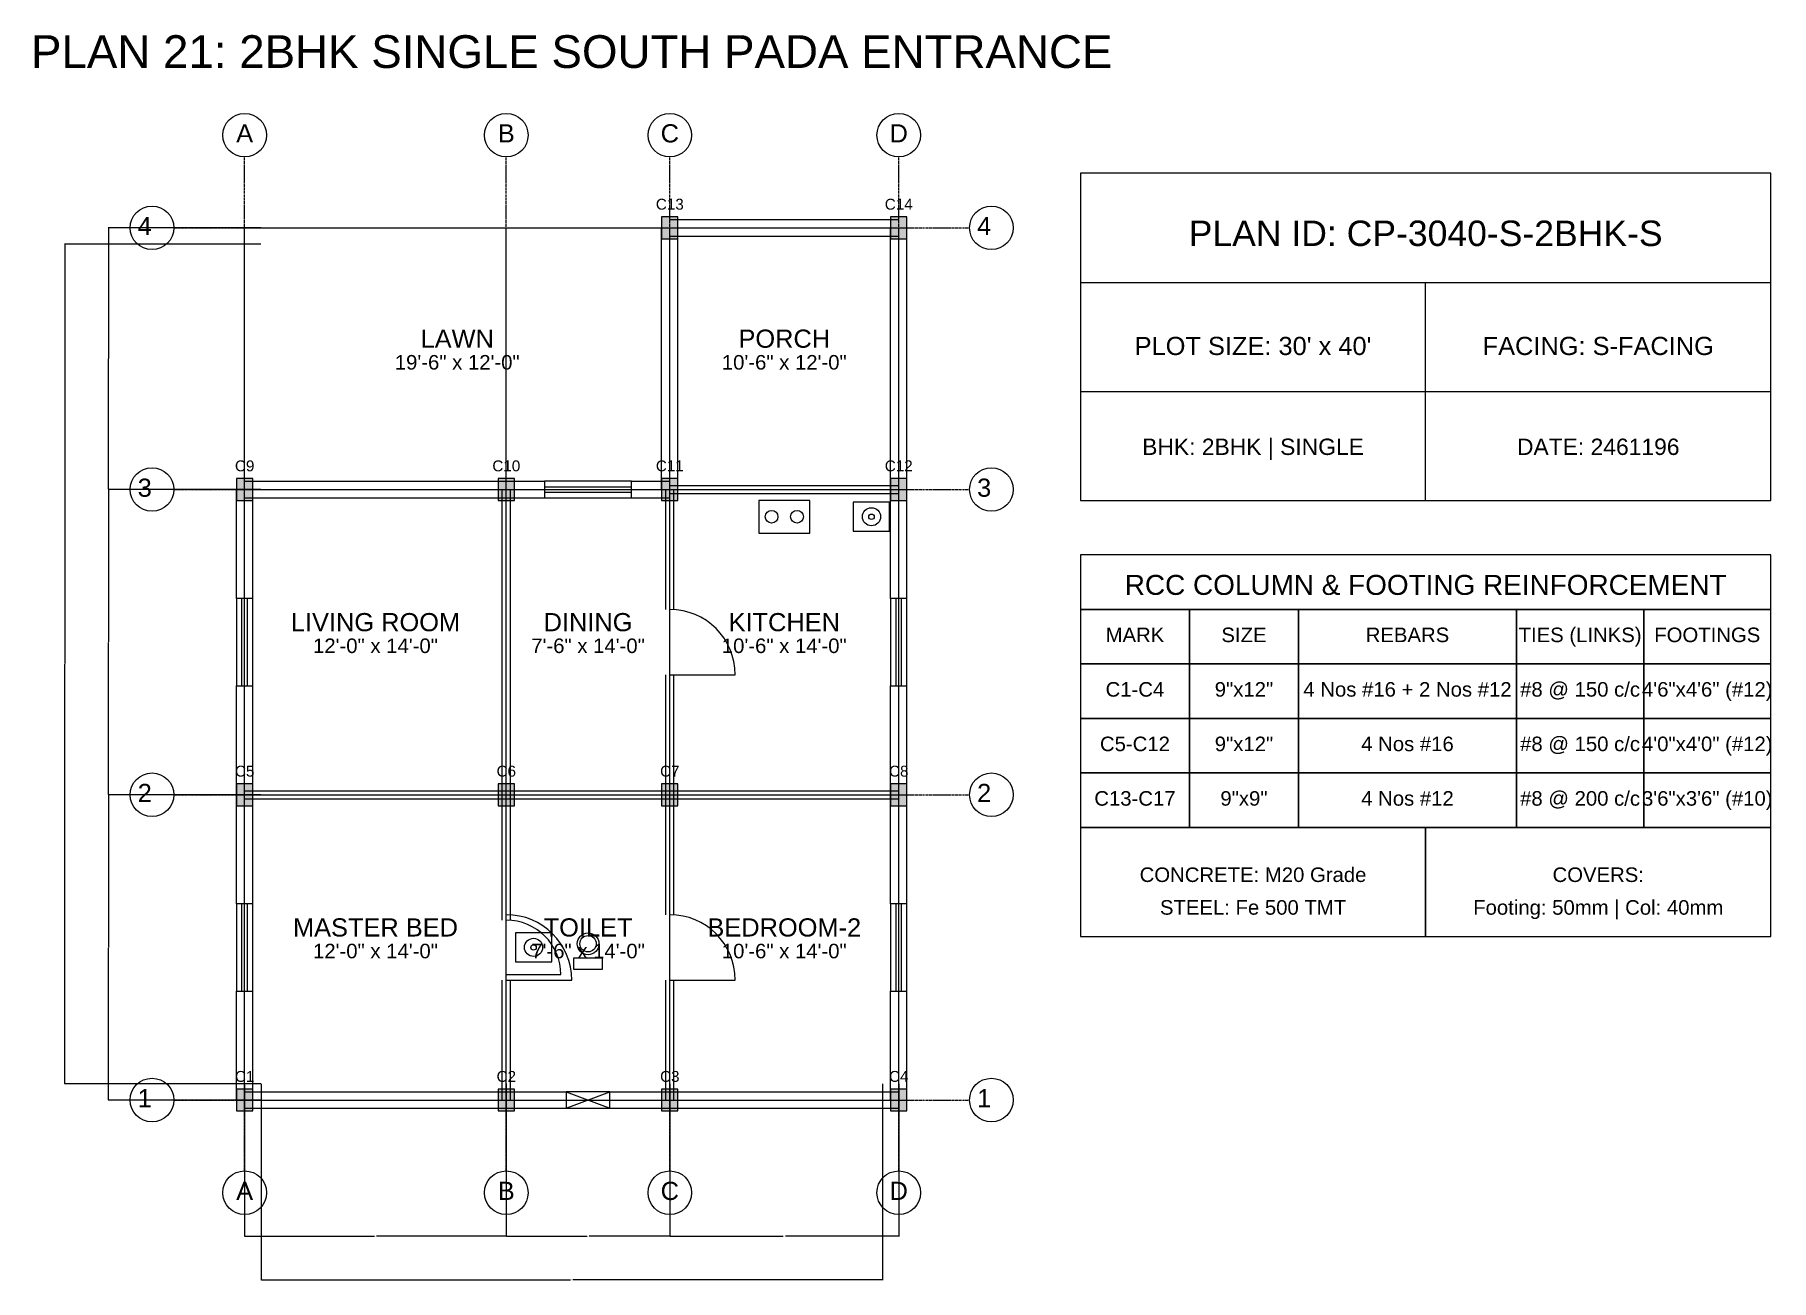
# Model space of a CAD drawing. Header units: inches. Extents: x -134 to 23580, y -99 to 23207.
# Drawn here: x -116 to 840, y 4901 to 5586 of the extents above; entities that cross this region are included whole.
import ezdxf
from ezdxf.enums import TextEntityAlignment as Align

# ---------------------------------------------------------------- set-up
doc = ezdxf.new("R2010")
doc.units = ezdxf.units.IN
doc.header["$MEASUREMENT"] = 0
doc.linetypes.add('CENTER', pattern=[2, 1.25, -0.25, 0.25, -0.25])
for name, color, linetype in [('A-COL-HATCH', 251, 'Continuous'), ('A-COLUMN', 1, 'Continuous'), ('A-DIM', 5, 'Continuous'), ('A-DOOR', 30, 'Continuous'), ('A-FIXTURE', 8, 'Continuous'), ('A-TEXT', 2, 'Continuous'), ('A-WALL-EXT', 7, 'Continuous'), ('A-WALL-INT', 9, 'Continuous'), ('A-WINDOW', 4, 'Continuous'), ('S-BEAM-FRAMING', 2, 'Continuous'), ('S-BUBBLE', 4, 'Continuous'), ('S-GRID-CENTER', 8, 'CENTER'), ('S-TABLE', 7, 'Continuous'), ('S-TEXT', 3, 'Continuous')]:
    doc.layers.add(name, color=color, linetype=linetype)
doc.styles.get("Standard").update_dxf_attribs({"font": 'arial.ttf'})
doc.dimstyles.get("Standard").update_dxf_attribs({"dimtxt": 0.18, "dimasz": 0.18, "dimexe": 0.18, "dimexo": 0.0625, "dimgap": 0.09, "dimtad": 0, "dimtih": 1, "dimtoh": 1, "dimdec": 4, "dimzin": 0, "dimdsep": 46, "dimtxsty": 'Standard', "dimcen": 0.09, "dimadec": 0, "dimazin": 0, "dimtfac": 1, "dimtdec": 4, "dimtofl": 0, "dimtmove": 0, "dimatfit": 3, "dimfxl": 1, "dimtolj": 1, "dimtzin": 0, "dimarcsym": 0})

msp = doc.modelspace()

# ---------------------------------------------------------------- texts
at = {"layer": 'A-TEXT'}
for s, height, p in [('PLAN 21: 2BHK SINGLE SOUTH PADA ENTRANCE', 18, (180, 5568)), ('C13', 6, (234, 5490)), ('C14', 6, (360, 5490)), ('PLAN ID: CP-3040-S-2BHK-S', 14, (650, 5470)), ('LAWN', 10, (117, 5414)), ('PORCH', 10, (297, 5414)), ("PLOT SIZE: 30' x 40'", 10, (555, 5410)), ('FACING: S-FACING', 10, (745, 5410)), ('19\'-6" x 12\'-0"', 8, (117, 5402)), ('10\'-6" x 12\'-0"', 8, (297, 5402)), ('BHK: 2BHK | SINGLE', 9, (555, 5355)), ('DATE: 2461196', 9, (745, 5355)), ('C9', 6, (0, 5346)), ('C10', 6, (144, 5346)), ('C11', 6, (234, 5346)), ('C12', 6, (360, 5346)), ('LIVING ROOM', 10, (72, 5258)), ('DINING', 10, (189, 5258)), ('KITCHEN', 10, (297, 5258)), ('12\'-0" x 14\'-0"', 8, (72, 5246)), ('7\'-6" x 14\'-0"', 8, (189, 5246)), ('10\'-6" x 14\'-0"', 8, (297, 5246)), ('C5', 6, (0, 5178)), ('C6', 6, (144, 5178)), ('C7', 6, (234, 5178)), ('C8', 6, (360, 5178)), ('MASTER BED', 10, (72, 5090)), ('TOILET', 10, (189, 5090)), ('BEDROOM-2', 10, (297, 5090)), ('12\'-0" x 14\'-0"', 8, (72, 5078)), ('7\'-6" x 14\'-0"', 8, (189, 5078)), ('10\'-6" x 14\'-0"', 8, (297, 5078)), ('C1', 6, (0, 5010)), ('C2', 6, (144, 5010)), ('C3', 6, (234, 5010)), ('C4', 6, (360, 5010))]:
    msp.add_text(s, height=height, dxfattribs=at).set_placement(p, align=Align.CENTER)
at = {"layer": 'S-TEXT'}
for s, height, p in [('A', 10, (0, 5527)), ('B', 10, (144, 5527)), ('C', 10, (234, 5527)), ('D', 10, (360, 5527)), ('4', 10, (-55, 5476)), ('4', 10, (407, 5476)), ('3', 10, (-55, 5332)), ('3', 10, (407, 5332)), ('RCC COLUMN & FOOTING REINFORCEMENT', 11, (650, 5278)), ('MARK', 8, (490, 5252)), ('SIZE', 8, (550, 5252)), ('REBARS', 8, (640, 5252)), ('TIES (LINKS)', 8, (735, 5252)), ('FOOTINGS', 8, (805, 5252)), ('C1-C4', 8, (490, 5222)), ('9"x12"', 8, (550, 5222)), ('4 Nos #16 + 2 Nos #12', 8, (640, 5222)), ('#8 @ 150 c/c', 8, (735, 5222)), ('4\'6"x4\'6" (#12)', 8, (805, 5222)), ('C5-C12', 8, (490, 5192)), ('9"x12"', 8, (550, 5192)), ('4 Nos #16', 8, (640, 5192)), ('#8 @ 150 c/c', 8, (735, 5192)), ('4\'0"x4\'0" (#12)', 8, (805, 5192)), ('2', 10, (-55, 5164)), ('2', 10, (407, 5164)), ('C13-C17', 8, (490, 5162)), ('9"x9"', 8, (550, 5162)), ('4 Nos #12', 8, (640, 5162)), ('#8 @ 200 c/c', 8, (735, 5162)), ('3\'6"x3\'6" (#10)', 8, (805, 5162)), ('CONCRETE: M20 Grade', 8, (555, 5120)), ('COVERS:', 8, (745, 5120)), ('STEEL: Fe 500 TMT', 8, (555, 5102)), ('Footing: 50mm | Col: 40mm', 8, (745, 5102)), ('1', 10, (-55, 4996)), ('1', 10, (407, 4996)), ('A', 10, (0, 4945)), ('B', 10, (144, 4945)), ('C', 10, (234, 4945)), ('D', 10, (360, 4945))]:
    msp.add_text(s, height=height, dxfattribs=at).set_placement(p, align=Align.CENTER)

# ---------------------------------------------------------------- blocks, each defined once
blk = doc.blocks.new('*D211')
at = {"layer": 'A-DIM', "color": 0, "lineweight": -2, "transparency": 16777216}
for p, q in [((0, 5008.94), (0, 4924.82)), ((144, 5008.94), (144, 4924.82)), ((0.18, 4925), (71.41, 4925)), ((143.82, 4925), (72.59, 4925))]:
    blk.add_line(p, q, dxfattribs=at)
at = {"layer": 'A-DIM', "color": 0, "transparency": 16777216}
for points in [[(0.18, 4925.03), (0.18, 4924.97), (0, 4925)], [(143.82, 4925.03), (143.82, 4924.97), (144, 4925)]]:
    blk.add_solid(points, dxfattribs=at)
at = {"layer": 'Defpoints', "color": 0, "transparency": 16777216}
for p in [(0, 5009), (144, 5009), (144, 4925)]:
    blk.add_point(p, dxfattribs=at)
at = {"layer": 'A-DIM', "color": 0, "transparency": 16777216, "insert": (72, 4925), "char_height": 0.18, "attachment_point": 5}
blk.add_mtext('\\A1;144.0000', dxfattribs=at)
blk = doc.blocks.new('*D212')
at = {"layer": 'A-DIM', "color": 0, "lineweight": -2, "transparency": 16777216}
for p, q in [((144, 5008.94), (144, 4924.82)), ((234, 5008.94), (234, 4924.82)), ((144.18, 4925), (188.47, 4925)), ((233.82, 4925), (189.53, 4925))]:
    blk.add_line(p, q, dxfattribs=at)
at = {"layer": 'A-DIM', "color": 0, "transparency": 16777216}
for points in [[(144.18, 4925.03), (144.18, 4924.97), (144, 4925)], [(233.82, 4925.03), (233.82, 4924.97), (234, 4925)]]:
    blk.add_solid(points, dxfattribs=at)
at = {"layer": 'Defpoints', "color": 0, "transparency": 16777216}
for p in [(144, 5009), (234, 5009), (234, 4925)]:
    blk.add_point(p, dxfattribs=at)
at = {"layer": 'A-DIM', "color": 0, "transparency": 16777216, "insert": (189, 4925), "char_height": 0.18, "attachment_point": 5}
blk.add_mtext('\\A1;90.0000', dxfattribs=at)
blk = doc.blocks.new('*D213')
at = {"layer": 'A-DIM', "color": 0, "lineweight": -2, "transparency": 16777216}
for p, q in [((234, 5008.94), (234, 4924.82)), ((360, 5008.94), (360, 4924.82)), ((234.18, 4925), (296.41, 4925)), ((359.82, 4925), (297.59, 4925))]:
    blk.add_line(p, q, dxfattribs=at)
at = {"layer": 'A-DIM', "color": 0, "transparency": 16777216}
for points in [[(234.18, 4925.03), (234.18, 4924.97), (234, 4925)], [(359.82, 4925.03), (359.82, 4924.97), (360, 4925)]]:
    blk.add_solid(points, dxfattribs=at)
at = {"layer": 'Defpoints', "color": 0, "transparency": 16777216}
for p in [(234, 5009), (360, 5009), (360, 4925)]:
    blk.add_point(p, dxfattribs=at)
at = {"layer": 'A-DIM', "color": 0, "transparency": 16777216, "insert": (297, 4925), "char_height": 0.18, "attachment_point": 5}
blk.add_mtext('\\A1;126.0000', dxfattribs=at)
blk = doc.blocks.new('*D214')
at = {"layer": 'A-DIM', "color": 0, "lineweight": -2, "transparency": 16777216}
for p, q in [((9, 5008.94), (9, 4900.82)), ((351, 5008.94), (351, 4900.82)), ((9.18, 4901), (179.4, 4901)), ((350.82, 4901), (180.6, 4901))]:
    blk.add_line(p, q, dxfattribs=at)
at = {"layer": 'A-DIM', "color": 0, "transparency": 16777216}
for points in [[(9.18, 4901.03), (9.18, 4900.97), (9, 4901)], [(350.82, 4901.03), (350.82, 4900.97), (351, 4901)]]:
    blk.add_solid(points, dxfattribs=at)
at = {"layer": 'Defpoints', "color": 0, "transparency": 16777216}
for p in [(9, 5009), (351, 5009), (351, 4901)]:
    blk.add_point(p, dxfattribs=at)
at = {"layer": 'A-DIM', "color": 0, "transparency": 16777216, "insert": (180, 4901), "char_height": 0.18, "attachment_point": 5}
blk.add_mtext('\\A1;342.0000', dxfattribs=at)
blk = doc.blocks.new('*D215')
at = {"layer": 'A-DIM', "color": 0, "lineweight": -2, "transparency": 16777216}
for p, q in [((8.94, 5168), (-75.18, 5168)), ((-75, 5167.82), (-75, 5084.18)), ((-75, 5000.18), (-75, 5083.82)), ((8.94, 5000), (-75.18, 5000))]:
    blk.add_line(p, q, dxfattribs=at)
at = {"layer": 'A-DIM', "color": 0, "transparency": 16777216}
for points in [[(-75.03, 5167.82), (-74.97, 5167.82), (-75, 5168)], [(-75.03, 5000.18), (-74.97, 5000.18), (-75, 5000)]]:
    blk.add_solid(points, dxfattribs=at)
at = {"layer": 'Defpoints', "color": 0, "transparency": 16777216}
for p in [(-75, 5168), (9, 5168), (9, 5000)]:
    blk.add_point(p, dxfattribs=at)
at = {"layer": 'A-DIM', "color": 0, "transparency": 16777216, "insert": (-75, 5084), "char_height": 0.18, "attachment_point": 5}
blk.add_mtext('\\A1;168.0000', dxfattribs=at)
blk = doc.blocks.new('*D216')
at = {"layer": 'A-DIM', "color": 0, "lineweight": -2, "transparency": 16777216}
for p, q in [((8.94, 5336), (-75.18, 5336)), ((-75, 5335.82), (-75, 5252.18)), ((-75, 5168.18), (-75, 5251.82)), ((8.94, 5168), (-75.18, 5168))]:
    blk.add_line(p, q, dxfattribs=at)
at = {"layer": 'A-DIM', "color": 0, "transparency": 16777216}
for points in [[(-75.03, 5335.82), (-74.97, 5335.82), (-75, 5336)], [(-75.03, 5168.18), (-74.97, 5168.18), (-75, 5168)]]:
    blk.add_solid(points, dxfattribs=at)
at = {"layer": 'Defpoints', "color": 0, "transparency": 16777216}
for p in [(-75, 5336), (9, 5336), (9, 5168)]:
    blk.add_point(p, dxfattribs=at)
at = {"layer": 'A-DIM', "color": 0, "transparency": 16777216, "insert": (-75, 5252), "char_height": 0.18, "attachment_point": 5}
blk.add_mtext('\\A1;168.0000', dxfattribs=at)
blk = doc.blocks.new('*D217')
at = {"layer": 'A-DIM', "color": 0, "lineweight": -2, "transparency": 16777216}
for p, q in [((8.94, 5480), (-75.18, 5480)), ((-75, 5479.82), (-75, 5408.18)), ((-75, 5336.18), (-75, 5407.82)), ((8.94, 5336), (-75.18, 5336))]:
    blk.add_line(p, q, dxfattribs=at)
at = {"layer": 'A-DIM', "color": 0, "transparency": 16777216}
for points in [[(-75.03, 5479.82), (-74.97, 5479.82), (-75, 5480)], [(-75.03, 5336.18), (-74.97, 5336.18), (-75, 5336)]]:
    blk.add_solid(points, dxfattribs=at)
at = {"layer": 'Defpoints', "color": 0, "transparency": 16777216}
for p in [(-75, 5480), (9, 5480), (9, 5336)]:
    blk.add_point(p, dxfattribs=at)
at = {"layer": 'A-DIM', "color": 0, "transparency": 16777216, "insert": (-75, 5408), "char_height": 0.18, "attachment_point": 5}
blk.add_mtext('\\A1;144.0000', dxfattribs=at)
blk = doc.blocks.new('*D218')
at = {"layer": 'A-DIM', "color": 0, "lineweight": -2, "transparency": 16777216}
for p, q in [((8.94, 5471), (-99.18, 5471)), ((-99, 5470.82), (-99, 5240.18)), ((-99, 5009.18), (-99, 5239.82)), ((8.94, 5009), (-99.18, 5009))]:
    blk.add_line(p, q, dxfattribs=at)
at = {"layer": 'A-DIM', "color": 0, "transparency": 16777216}
for points in [[(-99.03, 5470.82), (-98.97, 5470.82), (-99, 5471)], [(-99.03, 5009.18), (-98.97, 5009.18), (-99, 5009)]]:
    blk.add_solid(points, dxfattribs=at)
at = {"layer": 'Defpoints', "color": 0, "transparency": 16777216}
for p in [(-99, 5471), (9, 5471), (9, 5009)]:
    blk.add_point(p, dxfattribs=at)
at = {"layer": 'A-DIM', "color": 0, "transparency": 16777216, "insert": (-99, 5240), "char_height": 0.18, "attachment_point": 5}
blk.add_mtext('\\A1;462.0000', dxfattribs=at)

# ---------------------------------------------------------------- dimensions: what is measured, and where the dimension line sits
at = {"layer": 'A-DIM'}
for base, p1, p2, picture, middle in [((-75, 5480), (9, 5336), (9, 5480), '*D217', (-75, 5408)), ((-99, 5471), (9, 5009), (9, 5471), '*D218', (-99, 5240)), ((-75, 5336), (9, 5168), (9, 5336), '*D216', (-75, 5252)), ((-75, 5168), (9, 5000), (9, 5168), '*D215', (-75, 5084))]:
    dim = msp.add_linear_dim(base=base, p1=p1, p2=p2, angle=90, dimstyle='Standard', dxfattribs=at)
    dim.commit()
    dim.dimension.update_dxf_attribs({"geometry": picture, "text_midpoint": middle})
for base, p1, p2, picture, middle in [((144, 4925), (0, 5009), (144, 5009), '*D211', (72, 4925)), ((351, 4901), (9, 5009), (351, 5009), '*D214', (180, 4901)), ((234, 4925), (144, 5009), (234, 5009), '*D212', (189, 4925)), ((360, 4925), (234, 5009), (360, 5009), '*D213', (297, 4925))]:
    dim = msp.add_linear_dim(base=base, p1=p1, p2=p2, dimstyle='Standard', dxfattribs=at)
    dim.commit()
    dim.dimension.update_dxf_attribs({"geometry": picture, "text_midpoint": middle})

# ---------------------------------------------------------------- linework, layer by layer
at = {"layer": 'A-COL-HATCH'}
for points in [[(229.5, 5474), (238.5, 5474), (229.5, 5486), (238.5, 5486)], [(355.5, 5474), (364.5, 5474), (355.5, 5486), (364.5, 5486)], [(-4.5, 5330), (4.5, 5330), (-4.5, 5342), (4.5, 5342)], [(139.5, 5330), (148.5, 5330), (139.5, 5342), (148.5, 5342)], [(229.5, 5330), (238.5, 5330), (229.5, 5342), (238.5, 5342)], [(355.5, 5330), (364.5, 5330), (355.5, 5342), (364.5, 5342)], [(-4.5, 5162), (4.5, 5162), (-4.5, 5174), (4.5, 5174)], [(139.5, 5162), (148.5, 5162), (139.5, 5174), (148.5, 5174)], [(229.5, 5162), (238.5, 5162), (229.5, 5174), (238.5, 5174)], [(355.5, 5162), (364.5, 5162), (355.5, 5174), (364.5, 5174)], [(-4.5, 4994), (4.5, 4994), (-4.5, 5006), (4.5, 5006)], [(139.5, 4994), (148.5, 4994), (139.5, 5006), (148.5, 5006)], [(229.5, 4994), (238.5, 4994), (229.5, 5006), (238.5, 5006)], [(355.5, 4994), (364.5, 4994), (355.5, 5006), (364.5, 5006)]]:
    msp.add_solid(points, dxfattribs=at)
at = {"layer": 'A-COLUMN'}
for points in [[(229.5, 5474), (238.5, 5474), (238.5, 5486), (229.5, 5486)], [(355.5, 5474), (364.5, 5474), (364.5, 5486), (355.5, 5486)], [(-4.5, 5330), (4.5, 5330), (4.5, 5342), (-4.5, 5342)], [(139.5, 5330), (148.5, 5330), (148.5, 5342), (139.5, 5342)], [(229.5, 5330), (238.5, 5330), (238.5, 5342), (229.5, 5342)], [(355.5, 5330), (364.5, 5330), (364.5, 5342), (355.5, 5342)], [(-4.5, 5162), (4.5, 5162), (4.5, 5174), (-4.5, 5174)], [(139.5, 5162), (148.5, 5162), (148.5, 5174), (139.5, 5174)], [(229.5, 5162), (238.5, 5162), (238.5, 5174), (229.5, 5174)], [(355.5, 5162), (364.5, 5162), (364.5, 5174), (355.5, 5174)], [(-4.5, 4994), (4.5, 4994), (4.5, 5006), (-4.5, 5006)], [(139.5, 4994), (148.5, 4994), (148.5, 5006), (139.5, 5006)], [(229.5, 4994), (238.5, 4994), (238.5, 5006), (229.5, 5006)], [(355.5, 4994), (364.5, 4994), (364.5, 5006), (355.5, 5006)]]:
    msp.add_lwpolyline(points, close=True, dxfattribs=at)
at = {"layer": 'A-DOOR'}
for p, q in [((234, 5234), (270, 5234)), ((144, 5069), (174, 5069)), ((144, 5066), (180, 5066)), ((234, 5066), (270, 5066))]:
    msp.add_line(p, q, dxfattribs=at)
for centre, radius in [((234, 5234), 36), ((144, 5066), 36), ((144, 5069), 30), ((234, 5066), 36)]:
    msp.add_arc(centre, radius, 0, 90, dxfattribs=at)
at = {"layer": 'A-FIXTURE'}
for points in [[(283, 5312), (311, 5312), (311, 5330), (283, 5330)], [(335, 5313), (355, 5313), (355, 5329), (335, 5329)], [(149, 5076), (169, 5076), (169, 5092), (149, 5092)], [(181, 5072), (197, 5072), (197, 5078), (181, 5078)]]:
    msp.add_lwpolyline(points, close=True, dxfattribs=at)
for centre, radius in [((290, 5321), 3.5), ((304, 5321), 3.5), ((345, 5321), 5), ((345, 5321), 1.5), ((159, 5084), 5), ((159, 5084), 1.5), ((189, 5086), 6), ((189, 5086), 4.5)]:
    msp.add_circle(centre, radius, dxfattribs=at)
at = {"layer": 'A-WALL-EXT'}
for p, q in [((229.5, 5336), (229.5, 5480)), ((234, 5484.5), (360, 5484.5)), ((238.5, 5336), (238.5, 5480)), ((355.5, 5336), (355.5, 5480)), ((364.5, 5336), (364.5, 5480)), ((234, 5475.5), (360, 5475.5)), ((460, 5450), (840, 5450)), ((650, 5330), (650, 5450)), ((460, 5390), (840, 5390)), ((-4.5, 5276), (-4.5, 5336)), ((0, 5340.5), (144, 5340.5)), ((4.5, 5276), (4.5, 5336)), ((144, 5340.5), (165, 5340.5)), ((213, 5340.5), (234, 5340.5)), ((355.5, 5276), (355.5, 5336)), ((364.5, 5276), (364.5, 5336)), ((0, 5331.5), (144, 5331.5)), ((144, 5331.5), (165, 5331.5)), ((213, 5331.5), (234, 5331.5)), ((-4.5, 5168), (-4.5, 5228)), ((4.5, 5168), (4.5, 5228)), ((355.5, 5168), (355.5, 5228)), ((364.5, 5168), (364.5, 5228)), ((-4.5, 5108), (-4.5, 5168)), ((4.5, 5108), (4.5, 5168)), ((355.5, 5108), (355.5, 5168)), ((364.5, 5108), (364.5, 5168)), ((-4.5, 5000), (-4.5, 5060)), ((4.5, 5000), (4.5, 5060)), ((355.5, 5000), (355.5, 5060)), ((364.5, 5000), (364.5, 5060)), ((0, 5004.5), (144, 5004.5)), ((144, 5004.5), (177, 5004.5)), ((201, 5004.5), (234, 5004.5)), ((234, 5004.5), (360, 5004.5)), ((0, 4995.5), (144, 4995.5)), ((144, 4995.5), (177, 4995.5)), ((201, 4995.5), (234, 4995.5)), ((234, 4995.5), (360, 4995.5))]:
    msp.add_line(p, q, dxfattribs=at)
msp.add_lwpolyline([(460, 5330), (840, 5330), (840, 5510), (460, 5510)], close=True, dxfattribs=at)
at = {"layer": 'A-WALL-INT'}
for p, q in [((141.75, 5168), (141.75, 5336)), ((146.25, 5168), (146.25, 5336)), ((231.75, 5270), (231.75, 5336)), ((234, 5338.25), (360, 5338.25)), ((234, 5333.75), (360, 5333.75)), ((236.25, 5270), (236.25, 5336)), ((231.75, 5168), (231.75, 5234)), ((236.25, 5168), (236.25, 5234)), ((0, 5170.25), (144, 5170.25)), ((0, 5165.75), (144, 5165.75)), ((141.75, 5099), (141.75, 5168)), ((144, 5170.25), (234, 5170.25)), ((144, 5165.75), (234, 5165.75)), ((146.25, 5099), (146.25, 5168)), ((231.75, 5102), (231.75, 5168)), ((234, 5170.25), (360, 5170.25)), ((234, 5165.75), (360, 5165.75)), ((236.25, 5102), (236.25, 5168)), ((141.75, 5000), (141.75, 5066)), ((146.25, 5000), (146.25, 5066)), ((231.75, 5000), (231.75, 5066)), ((236.25, 5000), (236.25, 5066))]:
    msp.add_line(p, q, dxfattribs=at)
at = {"layer": 'A-WINDOW'}
for p, q in [((165, 5337.5), (213, 5337.5)), ((165, 5334.5), (213, 5334.5)), ((-1.5, 5228), (-1.5, 5276)), ((1.5, 5228), (1.5, 5276)), ((358.5, 5228), (358.5, 5276)), ((361.5, 5228), (361.5, 5276)), ((-1.5, 5060), (-1.5, 5108)), ((1.5, 5060), (1.5, 5108)), ((358.5, 5060), (358.5, 5108)), ((361.5, 5060), (361.5, 5108)), ((177, 4995.5), (201, 5004.5)), ((177, 5004.5), (201, 4995.5))]:
    msp.add_line(p, q, dxfattribs=at)
for points in [[(165, 5331.5), (213, 5331.5), (213, 5340.5), (165, 5340.5)], [(-4.5, 5228), (4.5, 5228), (4.5, 5276), (-4.5, 5276)], [(355.5, 5228), (364.5, 5228), (364.5, 5276), (355.5, 5276)], [(-4.5, 5060), (4.5, 5060), (4.5, 5108), (-4.5, 5108)], [(355.5, 5060), (364.5, 5060), (364.5, 5108), (355.5, 5108)], [(177, 4995.5), (201, 4995.5), (201, 5004.5), (177, 5004.5)]]:
    msp.add_lwpolyline(points, close=True, dxfattribs=at)
at = {"layer": 'S-BEAM-FRAMING'}
for p, q in [((0, 5000), (0, 5480)), ((0, 5480), (360, 5480)), ((144, 5000), (144, 5480)), ((234, 5000), (234, 5480)), ((360, 5000), (360, 5480)), ((0, 5336), (360, 5336)), ((0, 5168), (360, 5168)), ((0, 5000), (360, 5000))]:
    msp.add_line(p, q, dxfattribs=at)
at = {"layer": 'S-BUBBLE'}
for centre in [(0, 5531), (144, 5531), (234, 5531), (360, 5531), (-51, 5480), (411, 5480), (-51, 5336), (411, 5336), (-51, 5168), (411, 5168), (-51, 5000), (411, 5000), (0, 4949), (144, 4949), (234, 4949), (360, 4949)]:
    msp.add_circle(centre, 12, dxfattribs=at)
at = {"layer": 'S-GRID-CENTER'}
for p, q in [((0, 4961), (0, 5519)), ((144, 4961), (144, 5519)), ((234, 4961), (234, 5519)), ((360, 4961), (360, 5519)), ((-39, 5480), (399, 5480)), ((-39, 5336), (399, 5336)), ((-39, 5168), (399, 5168)), ((-39, 5000), (399, 5000))]:
    msp.add_line(p, q, dxfattribs=at)
at = {"layer": 'S-TABLE'}
for points in [[(460, 5270), (840, 5270), (840, 5300), (460, 5300)], [(460, 5240), (520, 5240), (520, 5270), (460, 5270)], [(520, 5240), (580, 5240), (580, 5270), (520, 5270)], [(580, 5240), (700, 5240), (700, 5270), (580, 5270)], [(700, 5240), (770, 5240), (770, 5270), (700, 5270)], [(770, 5240), (840, 5240), (840, 5270), (770, 5270)], [(460, 5210), (520, 5210), (520, 5240), (460, 5240)], [(520, 5210), (580, 5210), (580, 5240), (520, 5240)], [(580, 5210), (700, 5210), (700, 5240), (580, 5240)], [(700, 5210), (770, 5210), (770, 5240), (700, 5240)], [(770, 5210), (840, 5210), (840, 5240), (770, 5240)], [(460, 5180), (520, 5180), (520, 5210), (460, 5210)], [(520, 5180), (580, 5180), (580, 5210), (520, 5210)], [(580, 5180), (700, 5180), (700, 5210), (580, 5210)], [(700, 5180), (770, 5180), (770, 5210), (700, 5210)], [(770, 5180), (840, 5180), (840, 5210), (770, 5210)], [(460, 5150), (520, 5150), (520, 5180), (460, 5180)], [(520, 5150), (580, 5150), (580, 5180), (520, 5180)], [(580, 5150), (700, 5150), (700, 5180), (580, 5180)], [(700, 5150), (770, 5150), (770, 5180), (700, 5180)], [(770, 5150), (840, 5150), (840, 5180), (770, 5180)], [(460, 5090), (650, 5090), (650, 5150), (460, 5150)], [(650, 5090), (840, 5090), (840, 5150), (650, 5150)]]:
    msp.add_lwpolyline(points, close=True, dxfattribs=at)

msp.set_redraw_order([(e.dxf.handle, doc.entitydb.next_handle()) for e in msp.query("TEXT MTEXT ATTDEF DIMENSION ARC_DIMENSION")])  # texts and dimensions are drawn at this point

doc.saveas('drawing.dxf')
